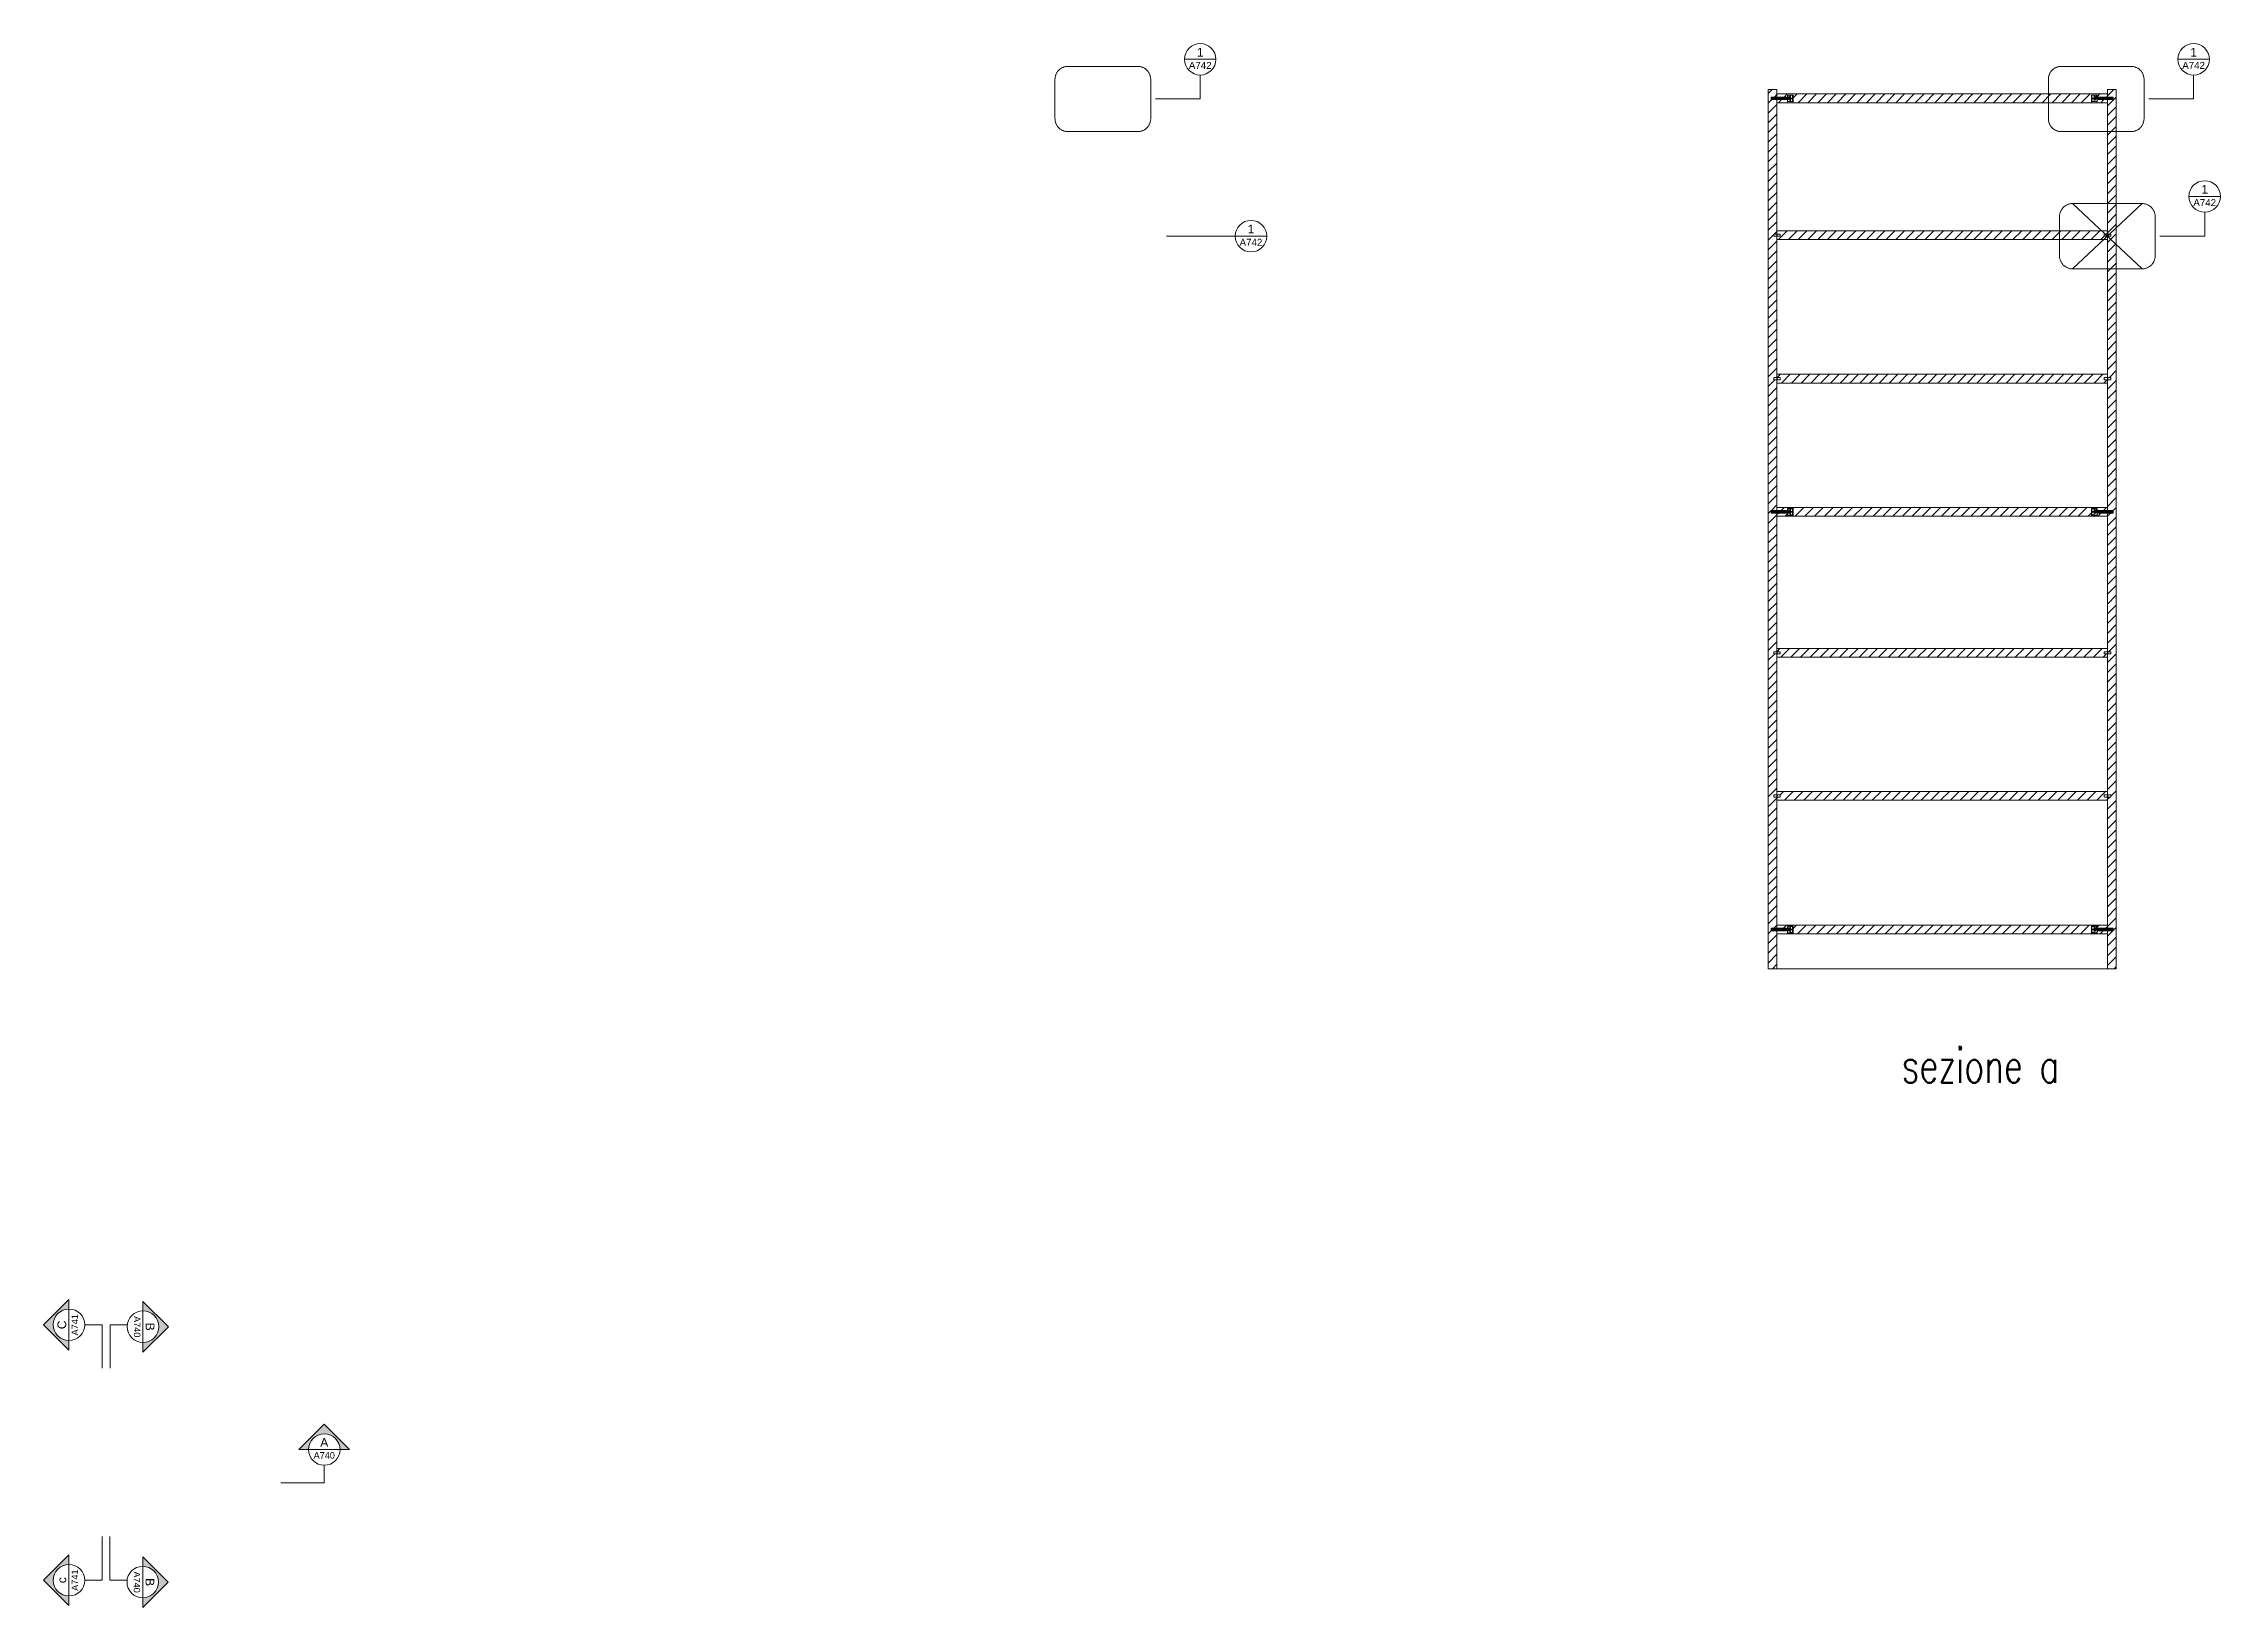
# Model space of a CAD drawing. Header units: millimetres. Extents: x -1154 to 1944, y 268 to 1518.
# Drawn here: x 1177 to 1677, y 1159 to 1518 of the extents above; entities that cross this region are included whole.
import ezdxf
from ezdxf.enums import TextEntityAlignment as Align

# ---------------------------------------------------------------- set-up
doc = ezdxf.new("R2010")
doc.units = ezdxf.units.MM
doc.header["$LTSCALE"] = 100
doc.linetypes.add('CONTINUA', pattern=[0])
doc.linetypes.add('TRATTOPUNTO', pattern=[25.4, 12.7, -6.35, 0, -6.35])
doc.layers.get('0').update_dxf_attribs({"plot": 0})
for name, color, linetype, lineweight in [('A-ANNO-SYMB', 3, 'Continuous', 18), ('A-FURN', 8, 'Continuous', 18), ('A-PRSP-1', 7, 'Continuous', 40)]:
    doc.layers.add(name, color=color, linetype=linetype, lineweight=lineweight)
doc.styles.add('ARIAL', font='arial.ttf')
doc.styles.add('dim', font='romans.shx', dxfattribs={"width": 0.7})
doc.styles.get("Standard").update_dxf_attribs({"font": 'arial.ttf'})
pattern_1 = [(45, (506.4258, 0), (-1.122532, 1.122532), [])]

msp = doc.modelspace()

# ---------------------------------------------------------------- texts
at = {"layer": 'A-FURN', "color": 2, "style": 'dim', "width": 0.7}
msp.add_text('sezione a', height=8, dxfattribs=at).set_placement((1603.89, 1279.47))

# ---------------------------------------------------------------- blocks, each defined once
blk = doc.blocks.new('SYMBOL')
at = {"layer": 'A-PRSP-1', "linetype": 'Continuous', "lineweight": 20}
h = blk.add_hatch(color=256, dxfattribs=at)
h.dxf.hatch_style = 1
h.paths.add_polyline_path([(11.206, 4.948), (11.316, 4.948, -1), (11.678, 4.948), (11.788, 4.948), (11.497, 5.241)])
at = {"linetype": 'Continuous', "lineweight": 20}
blk.add_line((11.316, 4.948), (11.678, 4.948), dxfattribs=at)
at = {"layer": 'A-PRSP-1', "linetype": 'Continuous', "lineweight": 20}
for p, q in [((11.206, 4.948), (11.497, 5.241)), ((11.788, 4.948), (11.497, 5.241)), ((11.316, 4.948), (11.206, 4.948)), ((11.678, 4.948), (11.788, 4.948))]:
    blk.add_line(p, q, dxfattribs=at)
blk.add_circle((11.497, 4.948), 0.181, dxfattribs=at)
at = {"linetype": 'Continuous', "lineweight": 20}
for tag, p in [('TAVOLA', (11.497, 5.08)), ('SEZIONE', (11.497, 4.918))]:
    blk.add_attdef(tag, text='', height=0.1, dxfattribs=at).set_placement(p, align=Align.TOP_CENTER)
blk = doc.blocks.new('DETAGLI')
at = {"layer": 'A-ANNO-SYMB', "linetype": 'Continuous'}
blk.add_line((486.7, 356.2), (504.8, 356.2), dxfattribs=at)
blk.add_circle((495.7, 356.2), 9.05, dxfattribs=at)
for tag, p in [('SEZIONE', (495.7, 354.7)), ('TAVOLA', (495.7, 362.8))]:
    blk.add_attdef(tag, text='', height=5, dxfattribs=at).set_placement(p, align=Align.TOP_CENTER)

# ---------------------------------------------------------------- hatches: boundary and pattern name
at = {"layer": 'A-FURN', "linetype": 'CONTINUA', "ltscale": 0.02}
h = msp.add_hatch(dxfattribs=at)
h.set_pattern_fill('ANSI31', color=8, scale=0.5)
h.set_pattern_definition(pattern_1)
h.paths.add_polyline_path([(1650.47, 1345.65), (1651.17, 1345.65), (1651.17, 1345.75), (1651.17, 1346.4), (1575.22, 1346.4), (1575.22, 1345.75), (1575.27, 1345.75), (1575.97, 1345.64), (1575.97, 1345.15), (1575.27, 1345.15), (1575.27, 1345.05), (1575.22, 1345.05), (1575.22, 1344.4), (1651.22, 1344.4), (1651.22, 1345.05), (1651.17, 1345.05), (1650.47, 1345.15)])
h.paths.add_polyline_path([(1647.51, 1315.46), (1648.16, 1315.46), (1648.16, 1314.63), (1648.14, 1314.63), (1648.14, 1313.96), (1648.81, 1313.96), (1648.81, 1313.71), (1651.22, 1313.71), (1651.22, 1314.41), (1648.99, 1314.41), (1648.99, 1314.74), (1649.02, 1314.74), (1649.02, 1314.84), (1649.02, 1315.01), (1651.22, 1315.01), (1651.22, 1315.71), (1575.22, 1315.71), (1575.22, 1315.01), (1577.62, 1315.01), (1577.62, 1315.46), (1578.92, 1315.46), (1578.92, 1313.96), (1578.92, 1313.71), (1647.51, 1313.71), (1647.51, 1313.96)])
h.paths.add_polyline_path([(1648.21, 1314.56), (1648.21, 1315.13), (1648.34, 1315.13), (1648.34, 1314.96), (1648.39, 1314.96), (1648.61, 1314.91), (1648.61, 1314.51), (1648.61, 1314.51, -0.451304), (1648.34, 1314.37), (1648.34, 1314.46), (1648.29, 1314.46), (1648.29, 1314.4), (1648.34, 1314.37, -0.307464)], flags=16)
h.paths.add_polyline_path([(1648.29, 1314.73), (1648.21, 1314.73), (1648.21, 1314.68), (1648.29, 1314.68), (1648.21, 1314.73), (1648.29, 1314.73), (1648.29, 1314.96), (1648.39, 1314.96), (1648.39, 1314.68), (1648.34, 1314.68), (1648.29, 1314.68)], flags=0)
h.paths.add_polyline_path([(1653.22, 1507.71), (1651.22, 1507.71), (1651.22, 1506.01), (1652.52, 1506.01), (1652.52, 1505.41), (1651.22, 1505.41), (1651.22, 1474.63), (1651.27, 1474.63), (1651.97, 1474.52), (1651.97, 1474.03), (1651.27, 1474.03), (1651.27, 1473.93), (1651.22, 1473.93), (1651.22, 1441.64), (1651.27, 1441.64), (1651.97, 1441.53), (1651.97, 1441.04), (1651.27, 1441.04), (1651.27, 1440.94), (1651.22, 1440.94), (1651.22, 1411.01), (1652.52, 1411.01), (1652.52, 1410.41), (1651.22, 1410.41), (1651.22, 1378.63), (1651.27, 1378.63), (1651.97, 1378.52), (1651.97, 1378.03), (1651.27, 1378.03), (1651.27, 1377.93), (1651.22, 1377.93), (1651.22, 1345.75), (1651.27, 1345.75), (1651.97, 1345.64), (1651.97, 1345.15), (1651.27, 1345.15), (1651.27, 1345.03), (1651.22, 1345.04), (1651.22, 1344.4), (1651.22, 1315.01), (1652.52, 1315.01), (1652.52, 1314.41), (1651.22, 1314.41), (1651.22, 1313.71), (1651.22, 1305.71), (1653.22, 1305.71), (1653.22, 1315.71)])
h.paths.add_polyline_path([(1575.22, 1345.05), (1575.17, 1345.05), (1574.47, 1345.15), (1574.47, 1345.65), (1575.17, 1345.65), (1575.17, 1345.76), (1575.22, 1345.75), (1575.22, 1355.47), (1575.22, 1377.93), (1575.17, 1377.93), (1574.47, 1378.04), (1574.47, 1378.53), (1575.17, 1378.53), (1575.17, 1378.63), (1575.19, 1410.41), (1573.91, 1410.41), (1573.91, 1411.01), (1575.22, 1411.01), (1575.22, 1440.94), (1575.17, 1440.94), (1574.47, 1441.04), (1574.47, 1441.54), (1575.17, 1441.54), (1575.17, 1441.64), (1575.22, 1473.93), (1575.17, 1473.93), (1574.47, 1474.04), (1574.47, 1474.53), (1575.17, 1474.53), (1575.17, 1474.63), (1575.21, 1505.41), (1573.91, 1505.41), (1573.91, 1506.01), (1575.22, 1506.01), (1575.22, 1506.71), (1575.22, 1507.71), (1573.22, 1507.71), (1573.22, 1305.71), (1575.22, 1305.71), (1575.22, 1314.41), (1573.91, 1314.41), (1573.91, 1315.01), (1575.22, 1315.01)])
h.paths.add_polyline_path([(1650.47, 1378.48, -0.414214), (1650.52, 1378.53), (1651.17, 1378.53), (1651.17, 1378.63), (1651.22, 1378.63), (1651.22, 1379.28), (1575.22, 1379.28), (1575.22, 1378.63), (1575.27, 1378.63), (1575.27, 1378.53), (1575.92, 1378.53, -0.414214), (1575.97, 1378.48), (1575.97, 1378.08, -0.414214), (1575.92, 1378.03), (1575.27, 1378.03), (1575.27, 1377.93), (1575.22, 1377.93), (1575.22, 1377.28), (1651.22, 1377.28), (1651.22, 1377.93), (1651.17, 1377.93), (1651.17, 1378.03), (1650.52, 1378.03, -0.414214), (1650.47, 1378.08)])
h.paths.add_polyline_path([(1647.51, 1411.46), (1648.81, 1411.46), (1648.81, 1410.91), (1648.99, 1410.91), (1648.99, 1411.01), (1651.22, 1411.01), (1651.22, 1411.71), (1575.22, 1411.71), (1575.22, 1411.01), (1577.44, 1411.01), (1577.44, 1410.91), (1577.62, 1410.91), (1577.62, 1411.46), (1578.92, 1411.46), (1578.92, 1409.96), (1578.92, 1409.71), (1647.51, 1409.71), (1647.51, 1409.96)])
h.paths.add_polyline_path([(1577.62, 1409.96), (1577.62, 1410.51), (1577.44, 1410.51), (1577.44, 1410.41), (1575.22, 1410.41), (1575.22, 1409.71), (1577.62, 1409.71)], flags=17)
h.paths.add_polyline_path([(1651.22, 1410.41), (1648.99, 1410.41), (1648.99, 1410.51), (1648.81, 1410.51), (1648.81, 1409.96), (1648.81, 1409.71), (1651.22, 1409.71)], flags=17)
h.paths.add_polyline_path([(1650.47, 1441.54), (1651.17, 1441.54), (1651.17, 1441.64), (1651.17, 1442.29), (1575.22, 1442.29), (1575.22, 1441.64), (1575.27, 1441.64), (1575.27, 1441.54), (1575.97, 1441.54), (1575.97, 1441.04), (1575.27, 1441.04), (1575.27, 1440.94), (1575.27, 1440.29), (1651.22, 1440.29), (1651.22, 1440.94), (1651.17, 1440.94), (1651.17, 1441.04), (1650.47, 1441.04)])
h = msp.add_hatch(dxfattribs=at)
h.set_pattern_fill('ANSI31', color=8, scale=0.5)
h.set_pattern_definition(pattern_1)
h.paths.add_polyline_path([(1647.51, 1506.46), (1648.81, 1506.46), (1648.81, 1505.91), (1648.99, 1505.91), (1648.99, 1506.01), (1651.22, 1506.01), (1651.22, 1506.71), (1575.22, 1506.71), (1575.22, 1506.01), (1577.44, 1506.01), (1577.44, 1505.91), (1577.62, 1505.91), (1577.62, 1506.46), (1578.92, 1506.46), (1578.92, 1504.96), (1578.92, 1504.71), (1647.51, 1504.71), (1647.51, 1504.96)])
h.paths.add_polyline_path([(1651.22, 1505.41), (1648.99, 1505.41), (1648.99, 1505.51), (1648.81, 1505.51), (1648.81, 1504.96), (1648.81, 1504.71), (1651.22, 1504.71)], flags=17)
h = msp.add_hatch(dxfattribs=at)
h.set_pattern_fill('ANSI31', color=8, scale=0.5)
h.set_pattern_definition(pattern_1)
h.paths.add_polyline_path([(1651.22, 1473.93), (1651.17, 1473.93), (1651.17, 1474.03), (1650.47, 1474.03), (1650.47, 1474.53), (1651.17, 1474.53), (1651.17, 1474.63), (1651.17, 1475.28), (1575.22, 1475.28), (1575.22, 1474.63), (1575.27, 1474.63), (1575.27, 1474.53), (1575.97, 1474.53), (1575.97, 1474.03), (1575.27, 1474.03), (1575.27, 1473.93), (1575.22, 1473.93), (1575.22, 1473.28), (1651.22, 1473.28)])
h.paths.add_polyline_path([(1577.62, 1504.96), (1577.62, 1505.51), (1577.44, 1505.51), (1577.44, 1505.41), (1575.22, 1505.41), (1575.22, 1504.71), (1577.62, 1504.71)], flags=17)
h.paths.add_polyline_path([(1651.22, 1505.41), (1648.99, 1505.41), (1648.81, 1505.51), (1648.81, 1504.96), (1648.81, 1504.71), (1651.22, 1504.71)], flags=17)
h.paths.add_polyline_path([(1648.81, 1505.51), (1648.81, 1504.71), (1651.22, 1504.71), (1651.22, 1505.41), (1648.99, 1505.41)])

# ---------------------------------------------------------------- linework, layer by layer
at = {"layer": 'A-FURN'}
for p, q in [((1442.62, 1511.06), (1442.62, 1505.56)), ((1671.01, 1511.06), (1671.01, 1505.56)), ((1442.62, 1505.56), (1432.33, 1505.56)), ((1671.01, 1505.56), (1660.72, 1505.56)), ((1673.56, 1479.53), (1673.56, 1474.03)), ((1673.56, 1474.03), (1663.27, 1474.03)), ((1186.16, 1223.88), (1190.16, 1223.88)), ((1190.16, 1223.88), (1190.16, 1213.88)), ((1192.02, 1223.91), (1192.01, 1213.91)), ((1196.02, 1223.91), (1192.02, 1223.91)), ((1241.23, 1191.6), (1241.23, 1187.6)), ((1241.23, 1187.6), (1231.23, 1187.6)), ((1190.16, 1165.2), (1190.16, 1175.2)), ((1191.97, 1165.22), (1191.97, 1175.22)), ((1186.16, 1165.2), (1190.16, 1165.2)), ((1195.97, 1165.22), (1191.97, 1165.22))]:
    msp.add_line(p, q, dxfattribs=at)
at = {"layer": 'A-FURN', "color": 7, "linetype": 'CONTINUA', "ltscale": 0.1}
for p, q in [((1573.22, 1507.71), (1573.22, 1305.71)), ((1575.22, 1507.71), (1573.22, 1507.71)), ((1575.22, 1507.71), (1575.22, 1474.63)), ((1575.22, 1506.71), (1651.22, 1506.71)), ((1651.22, 1507.71), (1651.22, 1474.63)), ((1653.22, 1507.71), (1651.22, 1507.71)), ((1653.22, 1507.71), (1653.22, 1315.71)), ((1575.22, 1504.71), (1651.22, 1504.71)), ((1577.62, 1504.96), (1577.62, 1506.46)), ((1577.62, 1506.46), (1578.92, 1506.46)), ((1578.92, 1504.96), (1577.62, 1504.96)), ((1577.82, 1505.56), (1577.82, 1506.46)), ((1578.02, 1505.36), (1578.02, 1505.36)), ((1578.22, 1505.56), (1578.22, 1506.46)), ((1578.27, 1505.75), (1578.27, 1506.46)), ((1578.27, 1505.66), (1578.27, 1504.96)), ((1578.29, 1506.41), (1578.82, 1506.41)), ((1578.29, 1505.8), (1578.29, 1506.41)), ((1578.29, 1505.73), (1578.82, 1505.73)), ((1578.29, 1505.68), (1578.82, 1505.68)), ((1578.29, 1505.61), (1578.29, 1505.01)), ((1578.82, 1505.01), (1578.29, 1505.01)), ((1578.31, 1505.78), (1578.82, 1505.78)), ((1578.31, 1505.63), (1578.82, 1505.63)), ((1578.82, 1505.73), (1578.82, 1506.46)), ((1578.82, 1504.96), (1578.82, 1505.68)), ((1578.92, 1504.96), (1578.92, 1506.46)), ((1648.81, 1506.46), (1647.51, 1506.46)), ((1647.51, 1504.96), (1647.51, 1506.46)), ((1647.51, 1504.96), (1648.81, 1504.96)), ((1647.61, 1505.73), (1647.61, 1506.46)), ((1648.14, 1506.41), (1647.61, 1506.41)), ((1648.12, 1505.78), (1647.61, 1505.78)), ((1648.14, 1505.73), (1647.61, 1505.73)), ((1647.61, 1504.96), (1647.61, 1505.68)), ((1648.14, 1505.68), (1647.61, 1505.68)), ((1648.12, 1505.63), (1647.61, 1505.63)), ((1647.61, 1505.01), (1648.14, 1505.01)), ((1648.14, 1505.8), (1648.14, 1506.41)), ((1648.14, 1505.61), (1648.14, 1505.01)), ((1648.16, 1505.75), (1648.16, 1506.46)), ((1648.16, 1505.66), (1648.16, 1504.96)), ((1648.21, 1505.56), (1648.21, 1506.46)), ((1648.41, 1505.36), (1648.41, 1505.36)), ((1648.61, 1505.56), (1648.61, 1506.46)), ((1648.81, 1504.96), (1648.81, 1506.46)), ((1574.47, 1474.08), (1574.47, 1474.48)), ((1575.17, 1474.53), (1574.52, 1474.53)), ((1574.52, 1474.03), (1575.17, 1474.03)), ((1575.27, 1474.63), (1575.17, 1474.63)), ((1575.17, 1473.93), (1575.17, 1474.63)), ((1575.17, 1473.93), (1575.27, 1473.93)), ((1651.22, 1475.28), (1575.22, 1475.28)), ((1575.22, 1473.93), (1575.22, 1441.64)), ((1651.22, 1473.28), (1575.22, 1473.28)), ((1575.27, 1473.93), (1575.27, 1474.63)), ((1575.92, 1474.53), (1575.27, 1474.53)), ((1575.27, 1474.03), (1575.92, 1474.03)), ((1575.97, 1474.08), (1575.97, 1474.48)), ((1650.47, 1474.08), (1650.47, 1474.48)), ((1651.17, 1474.53), (1650.52, 1474.53)), ((1650.52, 1474.03), (1651.17, 1474.03)), ((1651.27, 1474.63), (1651.17, 1474.63)), ((1651.17, 1473.93), (1651.17, 1474.63)), ((1651.17, 1473.93), (1651.27, 1473.93)), ((1651.22, 1473.93), (1651.22, 1441.64)), ((1651.27, 1473.93), (1651.27, 1474.63)), ((1651.92, 1474.53), (1651.27, 1474.53)), ((1651.27, 1474.03), (1651.92, 1474.03)), ((1651.97, 1474.08), (1651.97, 1474.48)), ((1574.47, 1441.09), (1574.47, 1441.49)), ((1575.17, 1441.54), (1574.52, 1441.54)), ((1575.27, 1441.64), (1575.17, 1441.64)), ((1575.17, 1440.94), (1575.17, 1441.64)), ((1651.22, 1442.29), (1575.22, 1442.29)), ((1575.27, 1440.94), (1575.27, 1441.64)), ((1575.92, 1441.54), (1575.27, 1441.54)), ((1575.97, 1441.09), (1575.97, 1441.49)), ((1650.47, 1441.09), (1650.47, 1441.49)), ((1651.17, 1441.54), (1650.52, 1441.54)), ((1651.27, 1441.64), (1651.17, 1441.64)), ((1651.17, 1440.94), (1651.17, 1441.64)), ((1651.27, 1440.94), (1651.27, 1441.64)), ((1651.92, 1441.54), (1651.27, 1441.54)), ((1651.97, 1441.09), (1651.97, 1441.49)), ((1574.52, 1441.04), (1575.17, 1441.04)), ((1575.17, 1440.94), (1575.27, 1440.94)), ((1575.22, 1440.94), (1575.22, 1378.63)), ((1651.22, 1440.29), (1575.22, 1440.29)), ((1575.27, 1441.04), (1575.92, 1441.04)), ((1650.52, 1441.04), (1651.17, 1441.04)), ((1651.17, 1440.94), (1651.27, 1440.94)), ((1651.22, 1440.94), (1651.22, 1378.63)), ((1651.27, 1441.04), (1651.92, 1441.04)), ((1651.22, 1411.71), (1575.22, 1411.71)), ((1577.62, 1409.96), (1577.62, 1411.46)), ((1577.62, 1411.46), (1578.92, 1411.46)), ((1577.82, 1410.56), (1577.82, 1411.46)), ((1578.22, 1410.56), (1578.22, 1411.46)), ((1578.27, 1410.75), (1578.27, 1411.46)), ((1578.29, 1411.41), (1578.82, 1411.41)), ((1578.29, 1410.8), (1578.29, 1411.41)), ((1578.82, 1410.73), (1578.82, 1411.46)), ((1578.92, 1409.96), (1578.92, 1411.46)), ((1648.81, 1411.46), (1647.51, 1411.46)), ((1647.51, 1409.96), (1647.51, 1411.46)), ((1647.61, 1410.73), (1647.61, 1411.46)), ((1648.14, 1411.41), (1647.61, 1411.41)), ((1648.14, 1410.8), (1648.14, 1411.41)), ((1648.16, 1410.75), (1648.16, 1411.46)), ((1648.21, 1410.56), (1648.21, 1411.46)), ((1648.61, 1410.56), (1648.61, 1411.46)), ((1648.81, 1409.96), (1648.81, 1411.46)), ((1651.22, 1409.71), (1575.22, 1409.71)), ((1578.92, 1409.96), (1577.62, 1409.96)), ((1578.02, 1410.36), (1578.02, 1410.36)), ((1578.27, 1410.66), (1578.27, 1409.96)), ((1578.29, 1410.73), (1578.82, 1410.73)), ((1578.29, 1410.68), (1578.82, 1410.68)), ((1578.29, 1410.61), (1578.29, 1410.01)), ((1578.82, 1410.01), (1578.29, 1410.01)), ((1578.31, 1410.78), (1578.82, 1410.78)), ((1578.31, 1410.63), (1578.82, 1410.63)), ((1578.82, 1409.96), (1578.82, 1410.68)), ((1647.51, 1409.96), (1648.81, 1409.96)), ((1648.12, 1410.78), (1647.61, 1410.78)), ((1648.14, 1410.73), (1647.61, 1410.73)), ((1647.61, 1409.96), (1647.61, 1410.68)), ((1648.14, 1410.68), (1647.61, 1410.68)), ((1648.12, 1410.63), (1647.61, 1410.63)), ((1647.61, 1410.01), (1648.14, 1410.01)), ((1648.14, 1410.61), (1648.14, 1410.01)), ((1648.16, 1410.66), (1648.16, 1409.96)), ((1648.41, 1410.36), (1648.41, 1410.36)), ((1574.47, 1378.08), (1574.47, 1378.48)), ((1575.17, 1378.53), (1574.52, 1378.53)), ((1574.52, 1378.03), (1575.17, 1378.03)), ((1575.27, 1378.63), (1575.17, 1378.63)), ((1575.17, 1377.93), (1575.17, 1378.63)), ((1575.17, 1377.93), (1575.27, 1377.93)), ((1651.22, 1379.28), (1575.22, 1379.28)), ((1575.22, 1377.93), (1575.22, 1345.75)), ((1651.22, 1377.28), (1575.22, 1377.28)), ((1575.27, 1377.93), (1575.27, 1378.63)), ((1575.92, 1378.53), (1575.27, 1378.53)), ((1575.27, 1378.03), (1575.92, 1378.03)), ((1575.97, 1378.08), (1575.97, 1378.48)), ((1650.47, 1378.08), (1650.47, 1378.48)), ((1651.17, 1378.53), (1650.52, 1378.53)), ((1650.52, 1378.03), (1651.17, 1378.03)), ((1651.27, 1378.63), (1651.17, 1378.63)), ((1651.17, 1377.93), (1651.17, 1378.63)), ((1651.17, 1377.93), (1651.27, 1377.93)), ((1651.22, 1377.93), (1651.22, 1345.75)), ((1651.27, 1377.93), (1651.27, 1378.63)), ((1651.92, 1378.53), (1651.27, 1378.53)), ((1651.27, 1378.03), (1651.92, 1378.03)), ((1651.97, 1378.08), (1651.97, 1378.48)), ((1651.22, 1346.4), (1575.22, 1346.4)), ((1574.47, 1345.2), (1574.47, 1345.6)), ((1575.17, 1345.65), (1574.52, 1345.65)), ((1574.52, 1345.15), (1575.17, 1345.15)), ((1575.27, 1345.75), (1575.17, 1345.75)), ((1575.17, 1345.05), (1575.17, 1345.75)), ((1575.17, 1345.05), (1575.27, 1345.05)), ((1575.22, 1345.05), (1575.22, 1305.71)), ((1651.22, 1344.4), (1575.22, 1344.4)), ((1575.27, 1345.05), (1575.27, 1345.75)), ((1575.92, 1345.65), (1575.27, 1345.65)), ((1575.27, 1345.15), (1575.92, 1345.15)), ((1575.97, 1345.2), (1575.97, 1345.6)), ((1650.47, 1345.2), (1650.47, 1345.6)), ((1651.17, 1345.65), (1650.52, 1345.65)), ((1650.52, 1345.15), (1651.17, 1345.15)), ((1651.27, 1345.75), (1651.17, 1345.75)), ((1651.17, 1345.05), (1651.17, 1345.75)), ((1651.17, 1345.05), (1651.27, 1345.05)), ((1651.22, 1345.05), (1651.22, 1305.71)), ((1651.27, 1345.05), (1651.27, 1345.75)), ((1651.92, 1345.65), (1651.27, 1345.65)), ((1651.27, 1345.15), (1651.92, 1345.15)), ((1651.97, 1345.2), (1651.97, 1345.6)), ((1651.22, 1315.71), (1575.22, 1315.71)), ((1651.22, 1313.71), (1575.22, 1313.71)), ((1577.62, 1313.96), (1577.62, 1315.46)), ((1577.62, 1315.46), (1578.92, 1315.46)), ((1578.92, 1313.96), (1577.62, 1313.96)), ((1577.82, 1314.56), (1577.82, 1315.46)), ((1578.02, 1314.36), (1578.02, 1314.36)), ((1578.22, 1314.56), (1578.22, 1315.46)), ((1578.27, 1314.75), (1578.27, 1315.46)), ((1578.27, 1314.66), (1578.27, 1313.96)), ((1578.29, 1315.41), (1578.82, 1315.41)), ((1578.29, 1314.8), (1578.29, 1315.41)), ((1578.29, 1314.73), (1578.82, 1314.73)), ((1578.29, 1314.68), (1578.82, 1314.68)), ((1578.29, 1314.61), (1578.29, 1314.01)), ((1578.82, 1314.01), (1578.29, 1314.01)), ((1578.31, 1314.78), (1578.82, 1314.78)), ((1578.31, 1314.63), (1578.82, 1314.63)), ((1578.82, 1314.73), (1578.82, 1315.46)), ((1578.82, 1313.96), (1578.82, 1314.68)), ((1578.92, 1313.96), (1578.92, 1315.46)), ((1648.81, 1315.46), (1647.51, 1315.46)), ((1647.51, 1313.96), (1647.51, 1315.46)), ((1647.51, 1313.96), (1648.81, 1313.96)), ((1647.61, 1314.73), (1647.61, 1315.46)), ((1648.14, 1315.41), (1647.61, 1315.41)), ((1648.12, 1314.78), (1647.61, 1314.78)), ((1648.14, 1314.73), (1647.61, 1314.73)), ((1647.61, 1313.96), (1647.61, 1314.68)), ((1648.14, 1314.68), (1647.61, 1314.68)), ((1648.12, 1314.63), (1647.61, 1314.63)), ((1647.61, 1314.01), (1648.14, 1314.01)), ((1648.14, 1314.8), (1648.14, 1315.41)), ((1648.14, 1314.61), (1648.14, 1314.01)), ((1648.16, 1314.75), (1648.16, 1315.46)), ((1648.16, 1314.66), (1648.16, 1313.96)), ((1648.21, 1314.56), (1648.21, 1315.46)), ((1648.41, 1314.36), (1648.41, 1314.36)), ((1648.61, 1314.56), (1648.61, 1315.46)), ((1648.81, 1313.96), (1648.81, 1315.46)), ((1653.22, 1315.71), (1653.22, 1305.71)), ((1575.22, 1305.71), (1573.22, 1305.71)), ((1575.22, 1305.71), (1651.22, 1305.71)), ((1653.22, 1305.71), (1651.22, 1305.71))]:
    msp.add_line(p, q, dxfattribs=at)
at = {"layer": 'A-FURN', "linetype": 'CONTINUA', "ltscale": 0.02}
for p, q in [((1575.22, 1504.71), (1575.22, 1506.71)), ((1575.12, 1506.01), (1573.91, 1506.01)), ((1573.91, 1506.01), (1573.91, 1505.41)), ((1575.12, 1505.41), (1573.91, 1505.41)), ((1577.62, 1504.96), (1577.62, 1504.71)), ((1578.92, 1504.96), (1578.92, 1504.71)), ((1647.51, 1504.96), (1647.51, 1504.71)), ((1648.81, 1504.96), (1648.81, 1504.71)), ((1651.32, 1506.01), (1652.52, 1506.01)), ((1651.32, 1505.41), (1652.52, 1505.41)), ((1652.52, 1506.01), (1652.52, 1505.41)), ((1643.17, 1466.53), (1659.17, 1481.53)), ((1643.17, 1481.53), (1659.17, 1466.53)), ((1434.88, 1474.03), (1450.67, 1474.03)), ((1575.12, 1411.01), (1573.91, 1411.01)), ((1573.91, 1411.01), (1573.91, 1410.41)), ((1575.12, 1410.41), (1573.91, 1410.41)), ((1577.62, 1409.96), (1577.62, 1409.71)), ((1578.92, 1409.96), (1578.92, 1409.71)), ((1647.51, 1409.96), (1647.51, 1409.71)), ((1648.81, 1409.96), (1648.81, 1409.71)), ((1651.32, 1411.01), (1652.52, 1411.01)), ((1651.32, 1410.41), (1652.52, 1410.41)), ((1652.52, 1411.01), (1652.52, 1410.41)), ((1575.12, 1315.01), (1573.91, 1315.01)), ((1573.91, 1315.01), (1573.91, 1314.41)), ((1575.12, 1314.41), (1573.91, 1314.41)), ((1577.62, 1313.96), (1577.62, 1313.71)), ((1578.92, 1313.96), (1578.92, 1313.71)), ((1647.51, 1313.96), (1647.51, 1313.71)), ((1648.81, 1313.96), (1648.81, 1313.71)), ((1651.32, 1315.01), (1652.52, 1315.01)), ((1651.32, 1314.41), (1652.52, 1314.41)), ((1652.52, 1315.01), (1652.52, 1314.41))]:
    msp.add_line(p, q, dxfattribs=at)
at = {"layer": 'A-FURN', "color": 7, "linetype": 'CONTINUA', "ltscale": 0.02}
for p, q in [((1573.97, 1505.57), (1574.1, 1505.57)), ((1575.12, 1505.96), (1573.98, 1505.96)), ((1575.12, 1505.46), (1574.13, 1505.46)), ((1575.12, 1505.41), (1575.12, 1506.01)), ((1577.44, 1506.01), (1575.12, 1506.01)), ((1575.12, 1506.01), (1575.12, 1505.41)), ((1577.44, 1505.41), (1575.12, 1505.41)), ((1575.22, 1506.01), (1575.22, 1505.41)), ((1577.42, 1505.96), (1575.22, 1505.96)), ((1577.42, 1505.46), (1575.22, 1505.46)), ((1577.44, 1505.91), (1577.62, 1505.91)), ((1577.44, 1505.51), (1577.62, 1505.51)), ((1577.62, 1505.73), (1577.62, 1505.68)), ((1577.82, 1505.91), (1578.04, 1505.91)), ((1577.82, 1505.51), (1578.04, 1505.51)), ((1578.04, 1505.96), (1578.22, 1505.96)), ((1578.04, 1505.46), (1578.19, 1505.46)), ((1578.19, 1505.46), (1578.04, 1505.46)), ((1648.39, 1505.96), (1648.21, 1505.96)), ((1648.39, 1505.46), (1648.24, 1505.46)), ((1648.24, 1505.46), (1648.39, 1505.46)), ((1648.61, 1505.91), (1648.39, 1505.91)), ((1648.61, 1505.51), (1648.39, 1505.51)), ((1648.99, 1505.91), (1648.81, 1505.91)), ((1648.81, 1505.73), (1648.81, 1505.68)), ((1648.99, 1505.51), (1648.81, 1505.51)), ((1648.99, 1506.01), (1651.32, 1506.01)), ((1648.99, 1505.41), (1651.32, 1505.41)), ((1649.02, 1505.96), (1651.22, 1505.96)), ((1649.02, 1505.46), (1651.22, 1505.46)), ((1651.22, 1506.01), (1651.22, 1505.41)), ((1651.32, 1505.41), (1651.32, 1506.01)), ((1651.32, 1506.01), (1651.32, 1505.41)), ((1651.32, 1505.96), (1652.46, 1505.96)), ((1651.32, 1505.46), (1652.3, 1505.46)), ((1652.46, 1505.57), (1652.33, 1505.57)), ((1573.97, 1410.57), (1574.1, 1410.57)), ((1575.12, 1410.96), (1573.98, 1410.96)), ((1575.12, 1410.46), (1574.13, 1410.46)), ((1575.12, 1410.41), (1575.12, 1411.01)), ((1577.44, 1411.01), (1575.12, 1411.01)), ((1575.12, 1411.01), (1575.12, 1410.41)), ((1577.44, 1410.41), (1575.12, 1410.41)), ((1575.22, 1411.01), (1575.22, 1410.41)), ((1577.42, 1410.96), (1575.22, 1410.96)), ((1577.42, 1410.46), (1575.22, 1410.46)), ((1577.44, 1410.91), (1577.62, 1410.91)), ((1577.44, 1410.51), (1577.62, 1410.51)), ((1577.62, 1410.73), (1577.62, 1410.68)), ((1577.82, 1410.91), (1578.04, 1410.91)), ((1577.82, 1410.51), (1578.04, 1410.51)), ((1578.04, 1410.96), (1578.22, 1410.96)), ((1578.04, 1410.46), (1578.19, 1410.46)), ((1578.19, 1410.46), (1578.04, 1410.46)), ((1648.39, 1410.96), (1648.21, 1410.96)), ((1648.39, 1410.46), (1648.24, 1410.46)), ((1648.24, 1410.46), (1648.39, 1410.46)), ((1648.61, 1410.91), (1648.39, 1410.91)), ((1648.61, 1410.51), (1648.39, 1410.51)), ((1648.99, 1410.91), (1648.81, 1410.91)), ((1648.81, 1410.73), (1648.81, 1410.68)), ((1648.99, 1410.51), (1648.81, 1410.51)), ((1648.99, 1411.01), (1651.32, 1411.01)), ((1648.99, 1410.41), (1651.32, 1410.41)), ((1649.02, 1410.96), (1651.22, 1410.96)), ((1649.02, 1410.46), (1651.22, 1410.46)), ((1651.22, 1411.01), (1651.22, 1410.41)), ((1651.32, 1410.41), (1651.32, 1411.01)), ((1651.32, 1411.01), (1651.32, 1410.41)), ((1651.32, 1410.96), (1652.46, 1410.96)), ((1651.32, 1410.46), (1652.3, 1410.46)), ((1652.46, 1410.57), (1652.33, 1410.57)), ((1573.97, 1314.57), (1574.1, 1314.57)), ((1575.12, 1314.96), (1573.98, 1314.96)), ((1575.12, 1314.46), (1574.13, 1314.46)), ((1575.12, 1314.41), (1575.12, 1315.01)), ((1577.44, 1315.01), (1575.12, 1315.01)), ((1575.12, 1315.01), (1575.12, 1314.41)), ((1577.44, 1314.41), (1575.12, 1314.41)), ((1575.22, 1315.01), (1575.22, 1314.41)), ((1577.42, 1314.96), (1575.22, 1314.96)), ((1577.42, 1314.46), (1575.22, 1314.46)), ((1577.44, 1314.91), (1577.62, 1314.91)), ((1577.44, 1314.51), (1577.62, 1314.51)), ((1577.62, 1314.73), (1577.62, 1314.68)), ((1577.82, 1314.91), (1578.04, 1314.91)), ((1577.82, 1314.51), (1578.04, 1314.51)), ((1578.04, 1314.96), (1578.22, 1314.96)), ((1578.04, 1314.46), (1578.19, 1314.46)), ((1578.19, 1314.46), (1578.04, 1314.46)), ((1648.39, 1314.96), (1648.21, 1314.96)), ((1648.39, 1314.46), (1648.24, 1314.46)), ((1648.24, 1314.46), (1648.39, 1314.46)), ((1648.61, 1314.91), (1648.39, 1314.91)), ((1648.61, 1314.51), (1648.39, 1314.51)), ((1648.99, 1314.91), (1648.81, 1314.91)), ((1648.81, 1314.73), (1648.81, 1314.68)), ((1648.99, 1314.51), (1648.81, 1314.51)), ((1648.99, 1315.01), (1651.32, 1315.01)), ((1648.99, 1314.41), (1651.32, 1314.41)), ((1649.02, 1314.96), (1651.22, 1314.96)), ((1649.02, 1314.46), (1651.22, 1314.46)), ((1651.22, 1315.01), (1651.22, 1314.41)), ((1651.32, 1314.41), (1651.32, 1315.01)), ((1651.32, 1315.01), (1651.32, 1314.41)), ((1651.32, 1314.96), (1652.46, 1314.96)), ((1651.32, 1314.46), (1652.3, 1314.46)), ((1652.46, 1314.57), (1652.33, 1314.57))]:
    msp.add_line(p, q, dxfattribs=at)
at = {"layer": 'A-FURN', "color": 7}
for p, q in [((1574.13, 1505.46), (1573.98, 1505.96)), ((1574.29, 1505.46), (1574.13, 1505.96)), ((1574.45, 1505.46), (1574.29, 1505.96)), ((1574.61, 1505.46), (1574.45, 1505.96)), ((1574.76, 1505.46), (1574.61, 1505.96)), ((1574.92, 1505.46), (1574.76, 1505.96)), ((1575.08, 1505.46), (1574.92, 1505.96)), ((1577.42, 1505.88), (1575.22, 1505.88)), ((1575.22, 1505.84), (1577.42, 1505.84)), ((1577.42, 1505.74), (1575.22, 1505.74)), ((1575.22, 1505.7), (1577.42, 1505.7)), ((1577.42, 1505.59), (1575.22, 1505.59)), ((1575.22, 1505.55), (1577.42, 1505.55)), ((1577.42, 1506.01), (1577.42, 1505.88)), ((1577.42, 1505.84), (1577.42, 1505.74)), ((1577.42, 1505.7), (1577.42, 1505.59)), ((1577.42, 1505.55), (1577.42, 1505.41)), ((1577.44, 1506.01), (1577.44, 1505.41)), ((1577.62, 1505.68), (1577.62, 1505.73)), ((1577.82, 1505.73), (1578.09, 1505.73)), ((1578.09, 1505.68), (1577.82, 1505.68)), ((1578.04, 1505.46), (1578.04, 1505.96)), ((1578.04, 1505.96), (1578.22, 1505.96)), ((1578.19, 1505.46), (1578.04, 1505.46)), ((1578.09, 1505.73), (1578.09, 1506.13)), ((1578.09, 1506.13), (1578.14, 1506.13)), ((1578.09, 1505.37), (1578.09, 1505.68)), ((1578.14, 1506.13), (1578.14, 1505.73)), ((1578.14, 1505.73), (1578.22, 1505.73)), ((1578.22, 1505.68), (1578.14, 1505.68)), ((1578.14, 1505.68), (1578.14, 1505.4)), ((1648.39, 1505.96), (1648.21, 1505.96)), ((1648.29, 1505.73), (1648.21, 1505.73)), ((1648.21, 1505.68), (1648.29, 1505.68)), ((1648.24, 1505.46), (1648.39, 1505.46)), ((1648.29, 1506.13), (1648.29, 1505.73)), ((1648.34, 1506.13), (1648.29, 1506.13)), ((1648.29, 1505.68), (1648.29, 1505.4)), ((1648.34, 1505.73), (1648.34, 1506.13)), ((1648.61, 1505.73), (1648.34, 1505.73)), ((1648.34, 1505.68), (1648.61, 1505.68)), ((1648.34, 1505.37), (1648.34, 1505.68)), ((1648.39, 1505.46), (1648.39, 1505.96)), ((1648.81, 1505.68), (1648.81, 1505.73)), ((1648.99, 1506.01), (1648.99, 1505.41)), ((1649.02, 1506.01), (1649.02, 1505.88)), ((1649.02, 1505.88), (1651.22, 1505.88)), ((1649.02, 1505.84), (1649.02, 1505.74)), ((1651.22, 1505.84), (1649.02, 1505.84)), ((1649.02, 1505.74), (1651.22, 1505.74)), ((1649.02, 1505.7), (1649.02, 1505.59)), ((1651.22, 1505.7), (1649.02, 1505.7)), ((1649.02, 1505.59), (1651.22, 1505.59)), ((1649.02, 1505.55), (1649.02, 1505.41)), ((1651.22, 1505.55), (1649.02, 1505.55)), ((1651.35, 1505.46), (1651.51, 1505.96)), ((1651.51, 1505.46), (1651.67, 1505.96)), ((1651.67, 1505.46), (1651.83, 1505.96)), ((1651.83, 1505.46), (1651.98, 1505.96)), ((1651.98, 1505.46), (1652.14, 1505.96)), ((1652.14, 1505.46), (1652.3, 1505.96)), ((1652.3, 1505.46), (1652.46, 1505.96)), ((1574.13, 1410.46), (1573.98, 1410.96)), ((1574.29, 1410.46), (1574.13, 1410.96)), ((1574.45, 1410.46), (1574.29, 1410.96)), ((1574.61, 1410.46), (1574.45, 1410.96)), ((1574.76, 1410.46), (1574.61, 1410.96)), ((1574.92, 1410.46), (1574.76, 1410.96)), ((1575.08, 1410.46), (1574.92, 1410.96)), ((1577.42, 1410.88), (1575.22, 1410.88)), ((1575.22, 1410.84), (1577.42, 1410.84)), ((1577.42, 1410.74), (1575.22, 1410.74)), ((1575.22, 1410.7), (1577.42, 1410.7)), ((1577.42, 1410.59), (1575.22, 1410.59)), ((1575.22, 1410.55), (1577.42, 1410.55)), ((1577.42, 1411.01), (1577.42, 1410.88)), ((1577.42, 1410.84), (1577.42, 1410.74)), ((1577.42, 1410.7), (1577.42, 1410.59)), ((1577.42, 1410.55), (1577.42, 1410.41)), ((1577.44, 1411.01), (1577.44, 1410.41)), ((1577.62, 1410.68), (1577.62, 1410.73)), ((1577.82, 1410.73), (1578.09, 1410.73)), ((1578.09, 1410.68), (1577.82, 1410.68)), ((1578.04, 1410.46), (1578.04, 1410.96)), ((1578.04, 1410.96), (1578.22, 1410.96)), ((1578.19, 1410.46), (1578.04, 1410.46)), ((1578.09, 1410.73), (1578.09, 1411.13)), ((1578.09, 1411.13), (1578.14, 1411.13)), ((1578.09, 1410.37), (1578.09, 1410.68)), ((1578.14, 1411.13), (1578.14, 1410.73)), ((1578.14, 1410.73), (1578.22, 1410.73)), ((1578.22, 1410.68), (1578.14, 1410.68)), ((1578.14, 1410.68), (1578.14, 1410.4)), ((1648.39, 1410.96), (1648.21, 1410.96)), ((1648.29, 1410.73), (1648.21, 1410.73)), ((1648.21, 1410.68), (1648.29, 1410.68)), ((1648.24, 1410.46), (1648.39, 1410.46)), ((1648.29, 1411.13), (1648.29, 1410.73)), ((1648.34, 1411.13), (1648.29, 1411.13)), ((1648.29, 1410.68), (1648.29, 1410.4)), ((1648.34, 1410.73), (1648.34, 1411.13)), ((1648.61, 1410.73), (1648.34, 1410.73)), ((1648.34, 1410.68), (1648.61, 1410.68)), ((1648.34, 1410.37), (1648.34, 1410.68)), ((1648.39, 1410.46), (1648.39, 1410.96)), ((1648.81, 1410.68), (1648.81, 1410.73)), ((1648.99, 1411.01), (1648.99, 1410.41)), ((1649.02, 1411.01), (1649.02, 1410.88)), ((1649.02, 1410.88), (1651.22, 1410.88)), ((1649.02, 1410.84), (1649.02, 1410.74)), ((1651.22, 1410.84), (1649.02, 1410.84)), ((1649.02, 1410.74), (1651.22, 1410.74)), ((1649.02, 1410.7), (1649.02, 1410.59)), ((1651.22, 1410.7), (1649.02, 1410.7)), ((1649.02, 1410.59), (1651.22, 1410.59)), ((1649.02, 1410.55), (1649.02, 1410.41)), ((1651.22, 1410.55), (1649.02, 1410.55)), ((1651.35, 1410.46), (1651.51, 1410.96)), ((1651.51, 1410.46), (1651.67, 1410.96)), ((1651.67, 1410.46), (1651.83, 1410.96)), ((1651.83, 1410.46), (1651.98, 1410.96)), ((1651.98, 1410.46), (1652.14, 1410.96)), ((1652.14, 1410.46), (1652.3, 1410.96)), ((1652.3, 1410.46), (1652.46, 1410.96)), ((1574.13, 1314.46), (1573.98, 1314.96)), ((1574.29, 1314.46), (1574.13, 1314.96)), ((1574.45, 1314.46), (1574.29, 1314.96)), ((1574.61, 1314.46), (1574.45, 1314.96)), ((1574.76, 1314.46), (1574.61, 1314.96)), ((1574.92, 1314.46), (1574.76, 1314.96)), ((1575.08, 1314.46), (1574.92, 1314.96)), ((1577.42, 1314.88), (1575.22, 1314.88)), ((1575.22, 1314.84), (1577.42, 1314.84)), ((1577.42, 1314.74), (1575.22, 1314.74)), ((1575.22, 1314.7), (1577.42, 1314.7)), ((1577.42, 1314.59), (1575.22, 1314.59)), ((1575.22, 1314.55), (1577.42, 1314.55)), ((1577.42, 1315.01), (1577.42, 1314.88)), ((1577.42, 1314.84), (1577.42, 1314.74)), ((1577.42, 1314.7), (1577.42, 1314.59)), ((1577.42, 1314.55), (1577.42, 1314.41)), ((1577.44, 1315.01), (1577.44, 1314.41)), ((1577.62, 1314.68), (1577.62, 1314.73)), ((1577.82, 1314.73), (1578.09, 1314.73)), ((1578.09, 1314.68), (1577.82, 1314.68)), ((1578.04, 1314.46), (1578.04, 1314.96)), ((1578.04, 1314.96), (1578.22, 1314.96)), ((1578.19, 1314.46), (1578.04, 1314.46)), ((1578.09, 1314.73), (1578.09, 1315.13)), ((1578.09, 1315.13), (1578.14, 1315.13)), ((1578.09, 1314.37), (1578.09, 1314.68)), ((1578.14, 1315.13), (1578.14, 1314.73)), ((1578.14, 1314.73), (1578.22, 1314.73)), ((1578.22, 1314.68), (1578.14, 1314.68)), ((1578.14, 1314.68), (1578.14, 1314.4)), ((1648.39, 1314.96), (1648.21, 1314.96)), ((1648.29, 1314.73), (1648.21, 1314.73)), ((1648.21, 1314.68), (1648.29, 1314.68)), ((1648.24, 1314.46), (1648.39, 1314.46)), ((1648.29, 1315.13), (1648.29, 1314.73)), ((1648.34, 1315.13), (1648.29, 1315.13)), ((1648.29, 1314.68), (1648.29, 1314.4)), ((1648.34, 1314.73), (1648.34, 1315.13)), ((1648.61, 1314.73), (1648.34, 1314.73)), ((1648.34, 1314.68), (1648.61, 1314.68)), ((1648.34, 1314.37), (1648.34, 1314.68)), ((1648.39, 1314.46), (1648.39, 1314.96)), ((1648.81, 1314.68), (1648.81, 1314.73)), ((1648.99, 1315.01), (1648.99, 1314.41)), ((1649.02, 1315.01), (1649.02, 1314.88)), ((1649.02, 1314.88), (1651.22, 1314.88)), ((1649.02, 1314.84), (1649.02, 1314.74)), ((1651.22, 1314.84), (1649.02, 1314.84)), ((1649.02, 1314.74), (1651.22, 1314.74)), ((1649.02, 1314.7), (1649.02, 1314.59)), ((1651.22, 1314.7), (1649.02, 1314.7)), ((1649.02, 1314.59), (1651.22, 1314.59)), ((1649.02, 1314.55), (1649.02, 1314.41)), ((1651.22, 1314.55), (1649.02, 1314.55)), ((1651.35, 1314.46), (1651.51, 1314.96)), ((1651.51, 1314.46), (1651.67, 1314.96)), ((1651.67, 1314.46), (1651.83, 1314.96)), ((1651.83, 1314.46), (1651.98, 1314.96)), ((1651.98, 1314.46), (1652.14, 1314.96)), ((1652.14, 1314.46), (1652.3, 1314.96)), ((1652.3, 1314.46), (1652.46, 1314.96))]:
    msp.add_line(p, q, dxfattribs=at)
at = {"layer": 'A-FURN', "color": 0, "linetype": 'CONTINUA', "ltscale": 0.02}
msp.add_line((1575.22, 1355.47), (1575.22, 1345.75), dxfattribs=at)
at = {"layer": 'A-FURN', "linetype": 'TRATTOPUNTO', "ltscale": 0.15}
for points in [[(1431.23, 1501.06), (1431.23, 1510.06, 0.414214), (1428.23, 1513.06), (1412.23, 1513.06, 0.414214), (1409.23, 1510.06), (1409.23, 1501.06, 0.414214), (1412.23, 1498.06), (1428.23, 1498.06, 0.414214)], [(1659.61, 1501.06), (1659.61, 1510.06, 0.414214), (1656.61, 1513.06), (1640.61, 1513.06, 0.414214), (1637.61, 1510.06), (1637.61, 1501.06, 0.414214), (1640.61, 1498.06), (1656.61, 1498.06, 0.414214)], [(1662.17, 1469.53), (1662.17, 1478.53, 0.414214), (1659.17, 1481.53), (1643.17, 1481.53, 0.414214), (1640.17, 1478.53), (1640.17, 1469.53, 0.414214), (1643.17, 1466.53), (1659.17, 1466.53, 0.414214)]]:
    msp.add_lwpolyline(points, format="xyb", close=True, dxfattribs=at)
at = {"layer": 'A-FURN', "color": 7}
for centre, start, end in [((1574.4, 1505.76), 155.2043, 204.7957), ((1652.04, 1505.76), 335.2043, 24.7957), ((1574.4, 1410.76), 155.2043, 204.7957), ((1652.04, 1410.76), 335.2043, 24.7957), ((1574.4, 1314.76), 155.2043, 204.7957), ((1652.04, 1314.76), 335.2043, 24.7957)]:
    msp.add_arc(centre, 0.467, start, end, dxfattribs=at)
at = {"layer": 'A-FURN', "color": 7, "linetype": 'CONTINUA', "ltscale": 0.1}
for centre, radius, start, end in [((1578.02, 1505.56), 0.2, 180, 270), ((1578.02, 1505.56), 0.2, 270, 0), ((1578.29, 1505.75), 0.02, 180, 270), ((1578.29, 1505.66), 0.02, 90, 180), ((1578.31, 1505.8), 0.02, 180, 270), ((1578.31, 1505.61), 0.02, 90, 180), ((1648.12, 1505.8), 0.02, 270, 0), ((1648.12, 1505.61), 0.02, 0, 90), ((1648.14, 1505.75), 0.02, 270, 0), ((1648.14, 1505.66), 0.02, 0, 90), ((1648.41, 1505.56), 0.2, 180, 270), ((1648.41, 1505.56), 0.2, 270, 0), ((1574.52, 1474.48), 0.05, 90, 180), ((1574.52, 1474.08), 0.05, 180, 270), ((1575.92, 1474.48), 0.05, 0, 90), ((1575.92, 1474.08), 0.05, 270, 0), ((1650.52, 1474.48), 0.05, 90, 180), ((1650.52, 1474.08), 0.05, 180, 270), ((1651.92, 1474.48), 0.05, 0, 90), ((1651.92, 1474.08), 0.05, 270, 0), ((1574.52, 1441.49), 0.05, 90, 180), ((1575.92, 1441.49), 0.05, 0, 90), ((1650.52, 1441.49), 0.05, 90, 180), ((1651.92, 1441.49), 0.05, 0, 90), ((1574.52, 1441.09), 0.05, 180, 270), ((1575.92, 1441.09), 0.05, 270, 0), ((1650.52, 1441.09), 0.05, 180, 270), ((1651.92, 1441.09), 0.05, 270, 0), ((1578.02, 1410.56), 0.2, 180, 270), ((1578.02, 1410.56), 0.2, 270, 0), ((1578.29, 1410.75), 0.02, 180, 270), ((1578.29, 1410.66), 0.02, 90, 180), ((1578.31, 1410.8), 0.02, 180, 270), ((1578.31, 1410.61), 0.02, 90, 180), ((1648.12, 1410.8), 0.02, 270, 0), ((1648.12, 1410.61), 0.02, 0, 90), ((1648.14, 1410.75), 0.02, 270, 0), ((1648.14, 1410.66), 0.02, 0, 90), ((1648.41, 1410.56), 0.2, 180, 270), ((1648.41, 1410.56), 0.2, 270, 0), ((1574.52, 1378.48), 0.05, 90, 180), ((1574.52, 1378.08), 0.05, 180, 270), ((1575.92, 1378.48), 0.05, 0, 90), ((1575.92, 1378.08), 0.05, 270, 0), ((1650.52, 1378.48), 0.05, 90, 180), ((1650.52, 1378.08), 0.05, 180, 270), ((1651.92, 1378.48), 0.05, 0, 90), ((1651.92, 1378.08), 0.05, 270, 0), ((1574.52, 1345.6), 0.05, 90, 180), ((1574.52, 1345.2), 0.05, 180, 270), ((1575.92, 1345.6), 0.05, 0, 90), ((1575.92, 1345.2), 0.05, 270, 0), ((1650.52, 1345.6), 0.05, 90, 180), ((1650.52, 1345.2), 0.05, 180, 270), ((1651.92, 1345.6), 0.05, 0, 90), ((1651.92, 1345.2), 0.05, 270, 0), ((1578.02, 1314.56), 0.2, 180, 270), ((1578.02, 1314.56), 0.2, 270, 0), ((1578.29, 1314.75), 0.02, 180, 270), ((1578.29, 1314.66), 0.02, 90, 180), ((1578.31, 1314.8), 0.02, 180, 270), ((1578.31, 1314.61), 0.02, 90, 180), ((1648.12, 1314.8), 0.02, 270, 0), ((1648.12, 1314.61), 0.02, 0, 90), ((1648.14, 1314.75), 0.02, 270, 0), ((1648.14, 1314.66), 0.02, 0, 90), ((1648.41, 1314.56), 0.2, 180, 270), ((1648.41, 1314.56), 0.2, 270, 0)]:
    msp.add_arc(centre, radius, start, end, dxfattribs=at)

# ---------------------------------------------------------------- block references
at = {"layer": 'A-FURN'}
ref = msp.add_blockref('DETAGLI', (1244.33, 1372.21), dxfattribs=dict(at, xscale=0.4, yscale=0.4, zscale=0.4))
ref.add_attrib('SEZIONE', 'A742', dxfattribs={"layer": 'A-ANNO-SYMB', "linetype": 'Continuous', "height": 1.6, "style": 'ARIAL'}).set_placement((1442.62, 1514.08), align=Align.TOP_CENTER)
ref.add_attrib('TAVOLA', '1', dxfattribs={"layer": 'A-ANNO-SYMB', "linetype": 'Continuous', "height": 2, "style": 'ARIAL'}).set_placement((1442.62, 1517.31), align=Align.TOP_CENTER)
ref = msp.add_blockref('DETAGLI', (1472.72, 1372.21), dxfattribs=dict(at, xscale=0.4, yscale=0.4, zscale=0.4))
ref.add_attrib('SEZIONE', 'A742', dxfattribs={"layer": 'A-ANNO-SYMB', "linetype": 'Continuous', "height": 1.6, "style": 'ARIAL'}).set_placement((1671.01, 1514.08), align=Align.TOP_CENTER)
ref.add_attrib('TAVOLA', '1', dxfattribs={"layer": 'A-ANNO-SYMB', "linetype": 'Continuous', "height": 2, "style": 'ARIAL'}).set_placement((1671.01, 1517.31), align=Align.TOP_CENTER)
ref = msp.add_blockref('DETAGLI', (1475.27, 1340.68), dxfattribs=dict(at, xscale=0.4, yscale=0.4, zscale=0.4))
ref.add_attrib('SEZIONE', 'A742', dxfattribs={"layer": 'A-ANNO-SYMB', "linetype": 'Continuous', "height": 1.6, "style": 'ARIAL'}).set_placement((1673.56, 1482.55), align=Align.TOP_CENTER)
ref.add_attrib('TAVOLA', '1', dxfattribs={"layer": 'A-ANNO-SYMB', "linetype": 'Continuous', "height": 2, "style": 'ARIAL'}).set_placement((1673.56, 1485.79), align=Align.TOP_CENTER)
ref = msp.add_blockref('DETAGLI', (1256.01, 1331.56), dxfattribs=dict(at, xscale=0.4, yscale=0.4, zscale=0.4))
ref.add_attrib('SEZIONE', 'A742', dxfattribs={"layer": 'A-ANNO-SYMB', "linetype": 'Continuous', "height": 1.6, "style": 'ARIAL'}).set_placement((1454.29, 1473.43), align=Align.TOP_CENTER)
ref.add_attrib('TAVOLA', '1', dxfattribs={"layer": 'A-ANNO-SYMB', "linetype": 'Continuous', "height": 2, "style": 'ARIAL'}).set_placement((1454.29, 1476.67), align=Align.TOP_CENTER)
at = {"layer": 'A-FURN', "linetype": 'Continuous', "lineweight": 20}
ref = msp.add_blockref('SYMBOL', (1281.5, 993.94), dxfattribs=dict(at, xscale=20, yscale=20, zscale=20, rotation=90))
ref.add_attrib('SEZIONE', 'C', dxfattribs={"layer": 'A-ANNO-SYMB', "linetype": 'Continuous', "lineweight": 20, "height": 2, "rotation": 90, "style": 'ARIAL'}).set_placement((1179.9, 1223.88), align=Align.TOP_CENTER)
ref.add_attrib('TAVOLA', 'A741', dxfattribs={"layer": 'A-ANNO-SYMB', "linetype": 'Continuous', "lineweight": 20, "height": 1.5, "rotation": 90, "style": 'ARIAL'}).set_placement((1183.14, 1223.88), align=Align.TOP_CENTER)
ref = msp.add_blockref('SYMBOL', (1100.59, 1453.38), dxfattribs=dict(at, xscale=20, yscale=20, zscale=20, rotation=270))
ref.add_attrib('SEZIONE', 'B', dxfattribs={"layer": '0', "linetype": 'Continuous', "lineweight": 20, "height": 2, "rotation": 270, "style": 'ARIAL'}).set_placement((1202.19, 1223.44), align=Align.TOP_CENTER)
ref.add_attrib('TAVOLA', 'A740', dxfattribs={"layer": '0', "linetype": 'Continuous', "lineweight": 20, "height": 1.5, "rotation": 270, "style": 'ARIAL'}).set_placement((1198.96, 1223.44), align=Align.TOP_CENTER)
ref = msp.add_blockref('SYMBOL', (1011.29, 1096.26), dxfattribs=dict(at, xscale=20, yscale=20, zscale=20))
ref.add_attrib('SEZIONE', 'A', dxfattribs={"layer": '0', "linetype": 'Continuous', "lineweight": 20, "height": 2, "style": 'ARIAL'}).set_placement((1241.23, 1197.86), align=Align.TOP_CENTER)
ref.add_attrib('TAVOLA', 'A740', dxfattribs={"layer": '0', "linetype": 'Continuous', "lineweight": 20, "height": 1.5, "style": 'ARIAL'}).set_placement((1241.23, 1194.62), align=Align.TOP_CENTER)
ref = msp.add_blockref('SYMBOL', (1281.5, 935.25), dxfattribs=dict(at, xscale=20, yscale=20, zscale=20, rotation=90))
ref.add_attrib('SEZIONE', 'c', dxfattribs={"layer": '0', "linetype": 'Continuous', "lineweight": 20, "height": 2, "rotation": 90, "style": 'ARIAL'}).set_placement((1179.9, 1165.2), align=Align.TOP_CENTER)
ref.add_attrib('TAVOLA', 'A741', dxfattribs={"layer": '0', "linetype": 'Continuous', "lineweight": 20, "height": 1.5, "rotation": 90, "style": 'ARIAL'}).set_placement((1183.14, 1165.2), align=Align.TOP_CENTER)
ref = msp.add_blockref('SYMBOL', (1100.54, 1394.69), dxfattribs=dict(at, xscale=20, yscale=20, zscale=20, rotation=270))
ref.add_attrib('SEZIONE', 'B', dxfattribs={"layer": '0', "linetype": 'Continuous', "lineweight": 20, "height": 2, "rotation": 270, "style": 'ARIAL'}).set_placement((1202.14, 1164.75), align=Align.TOP_CENTER)
ref.add_attrib('TAVOLA', 'A740', dxfattribs={"layer": '0', "linetype": 'Continuous', "lineweight": 20, "height": 1.5, "rotation": 270, "style": 'ARIAL'}).set_placement((1198.9, 1164.75), align=Align.TOP_CENTER)

msp.set_redraw_order([(e.dxf.handle, doc.entitydb.next_handle()) for e in msp.query("TEXT MTEXT ATTDEF DIMENSION ARC_DIMENSION")])  # texts and dimensions are drawn at this point

doc.saveas('drawing.dxf')
